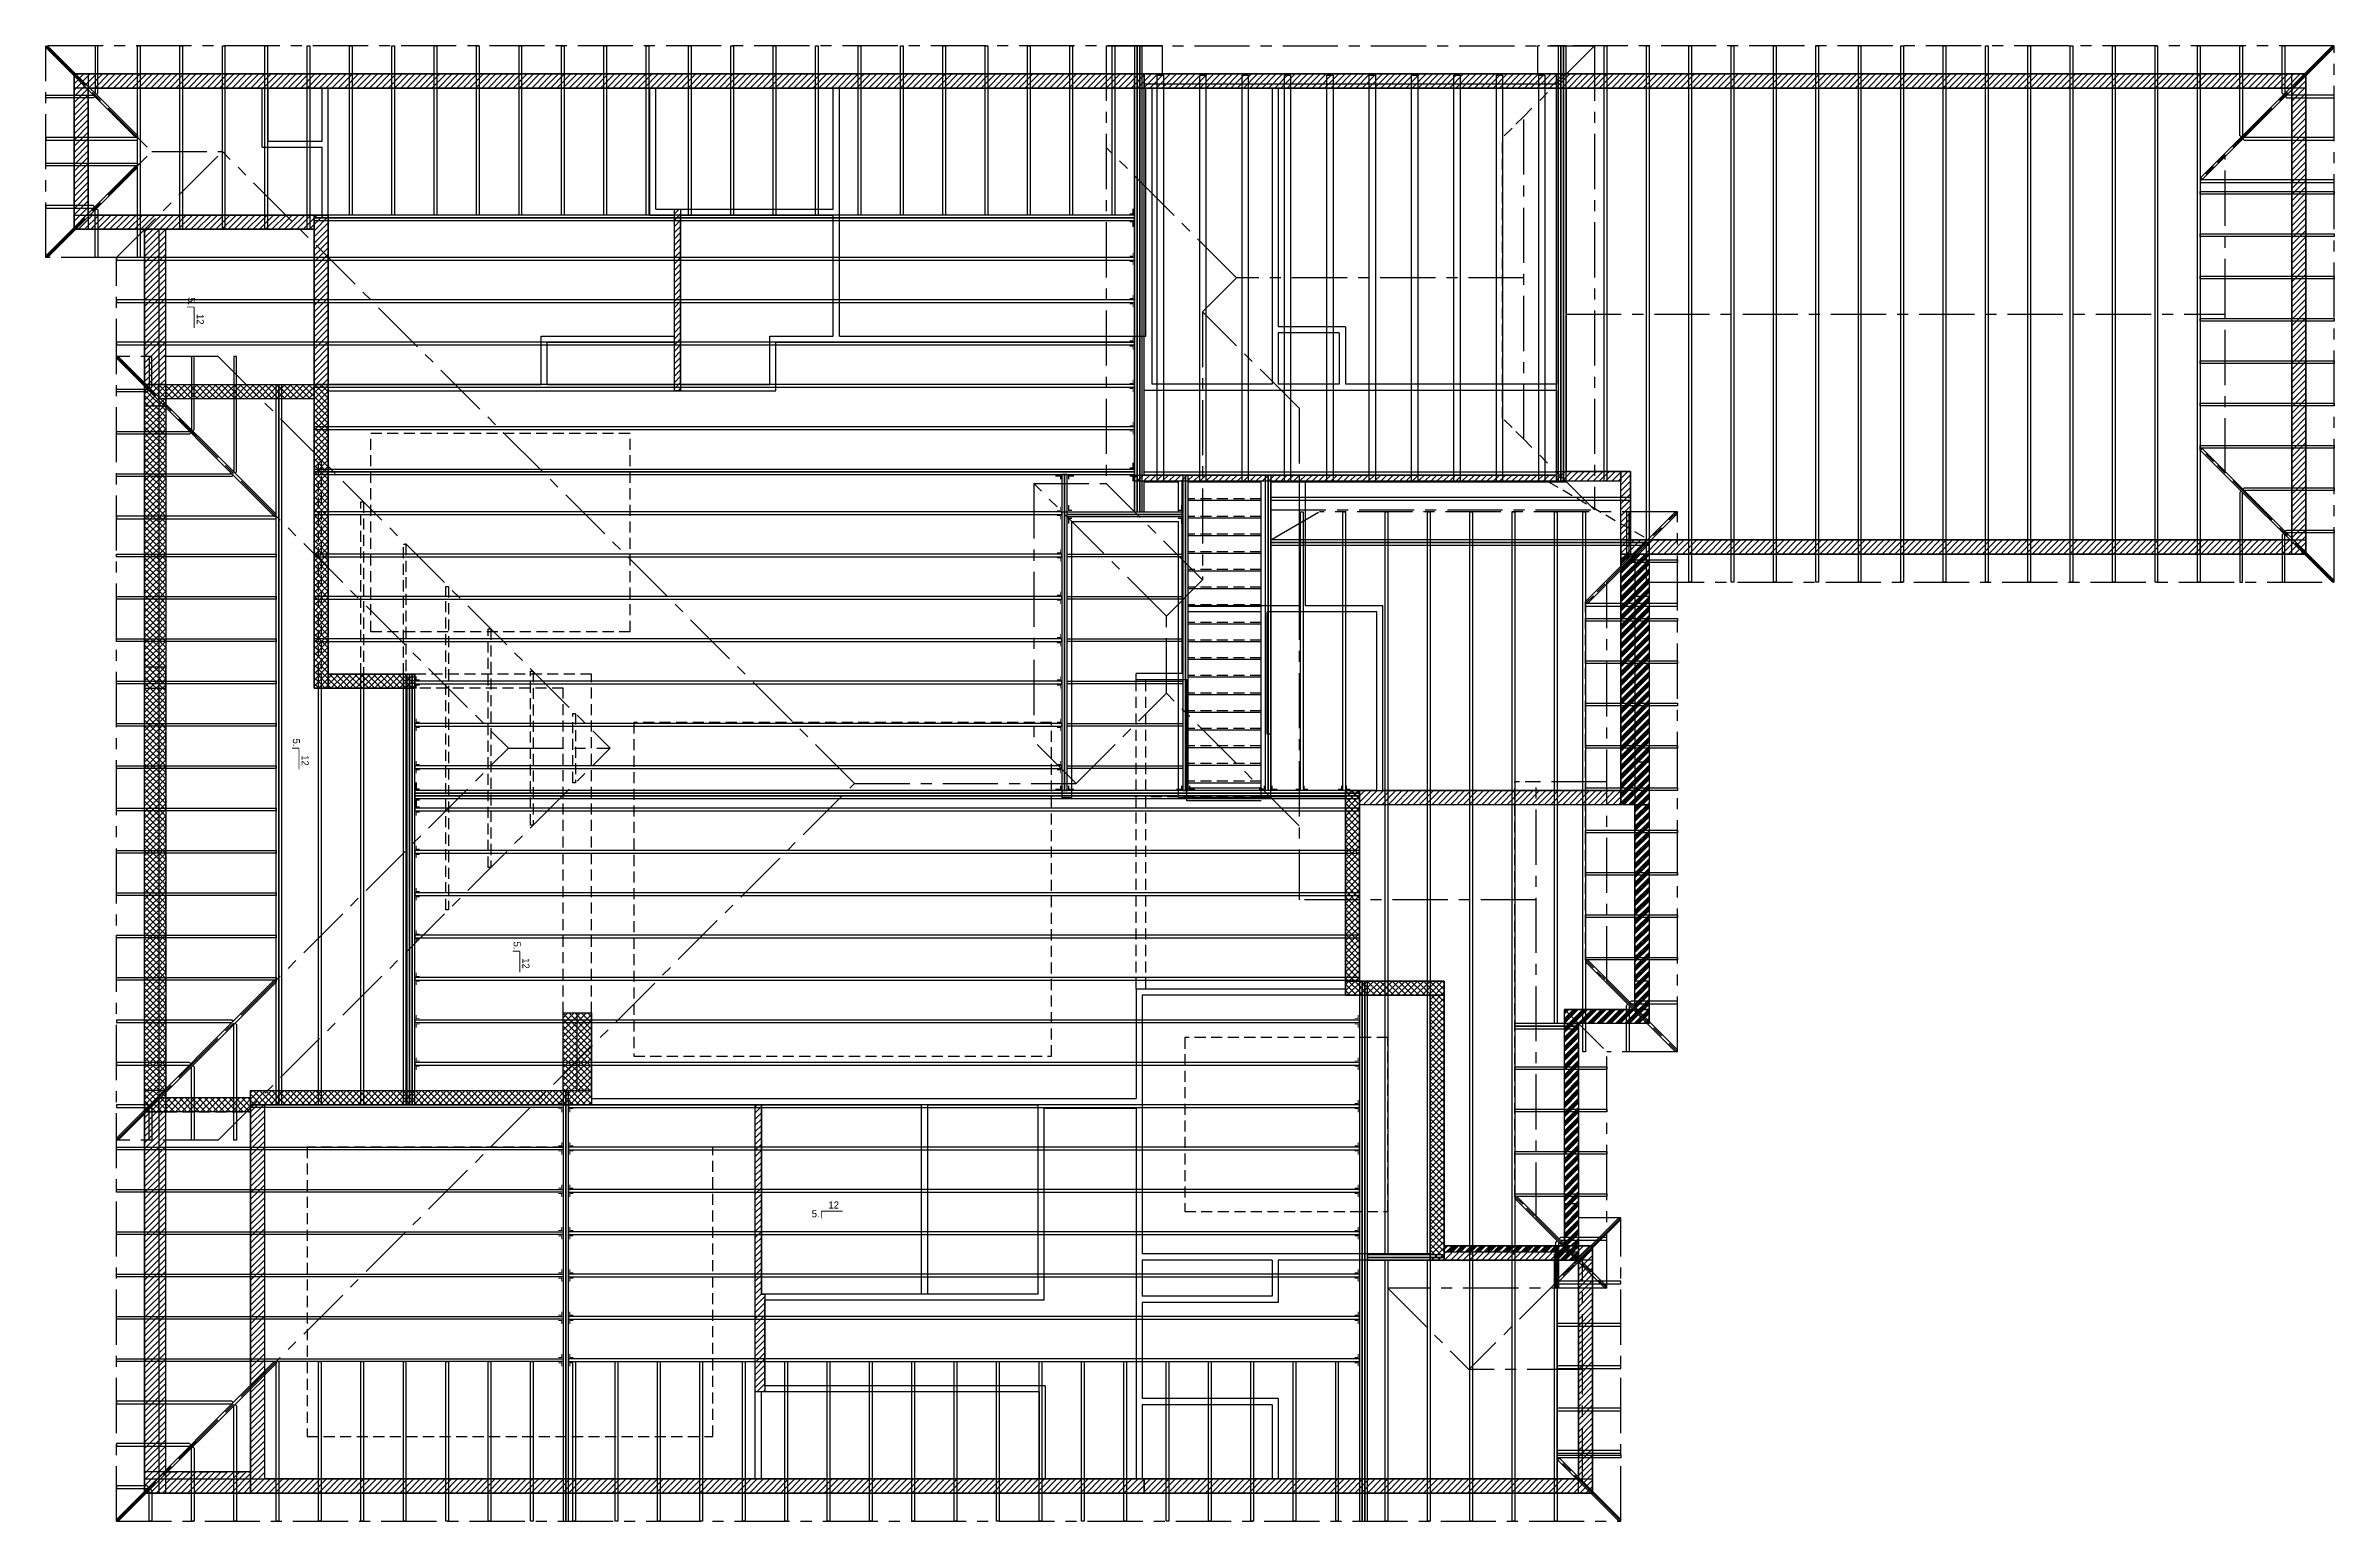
# Model space of a CAD drawing. Header units: inches. Extents: x -1180 to 1932, y 516 to 1352.
# Drawn here: x 636 to 1932, y 516 to 1352 of the extents above; entities that cross this region are included whole.
import ezdxf
from ezdxf.enums import TextEntityAlignment as Align

# ---------------------------------------------------------------- set-up
doc = ezdxf.new("R2010")
doc.units = ezdxf.units.IN
doc.header["$LTSCALE"] = 25
doc.header["$MEASUREMENT"] = 0
doc.linetypes.add('CENTER', pattern=[2, 1.25, -0.25, 0.25, -0.25])
doc.linetypes.add('HIDDEN', pattern=[0.375, 0.25, -0.125])
for name, color, linetype in [('1WEXTERIOR', 150, 'Continuous'), ('1WFIXTURES', 3, 'Continuous'), ('1WINTERIOR', 4, 'Continuous'), ('2FTRUSS', 30, 'Continuous'), ('2WEXTERIOR', 190, 'Continuous'), ('3droof', 200, 'Continuous'), ('RBearing', 53, 'Continuous'), ('RDIM', 2, 'Continuous'), ('ROOF', 7, 'CENTER'), ('RTRUSS', 30, 'Continuous'), ('RVALLEY', 3, 'HIDDEN')]:
    doc.layers.add(name, color=color, linetype=linetype)
pattern_1 = [(45, (1053.153, 923.9576), (-2.65165, 2.65165), []), (45, (1054.037, 923.9576), (-2.65165, 2.65165), []), (45, (1054.921, 923.9576), (-2.65165, 2.65165), []), (45, (1055.805, 923.9576), (-2.65165, 2.65165), [])]

# ---------------------------------------------------------------- blocks, each defined once
blk = doc.blocks.new('PitchIndicator')
at = {"color": 0, "const_width": 0.5}
for points in [[(0, 0), (0, 4)], [(0, 4), (12, 4)]]:
    blk.add_lwpolyline(points, dxfattribs=at)
at = {"color": 0}
blk.add_text('12', height=4, dxfattribs=at).set_placement((4, 5.5))
blk.add_attdef('PITCH', text='', height=4, dxfattribs=at).set_placement((-1, 0.5), align=Align.RIGHT)
blk = doc.blocks.new('LUS26')
at = {"const_width": 0.5}
for points in [[(-1.5, -2.75), (-1.5, -0.75), (-3.5, -0.75)], [(1.5, -2.75), (1.5, -0.75), (3.5, -0.75)]]:
    blk.add_lwpolyline(points, dxfattribs=at)

msp = doc.modelspace()

# ---------------------------------------------------------------- hatches: boundary and pattern name
at = {"layer": '1WFIXTURES'}
h = msp.add_hatch(dxfattribs=at)
h.set_pattern_fill('ANSI31', color=256, scale=20)
h.paths.add_polyline_path([(1527.67545, 1064.10261), (1915.67545, 1064.10261), (1915.67545, 1336.10261), (651.67545, 1336.10261), (651.67545, 1248.10261), (787.67545, 1248.10261), (787.67545, 1160.10261), (795.67545, 1160.10261), (795.67545, 1256.10261), (659.67545, 1256.10261), (659.67545, 1328.10261), (1907.67545, 1328.10261), (1907.67545, 1072.10261), (1527.67545, 1072.10261)])
h = msp.add_hatch(dxfattribs=at)
h.set_pattern_fill('ANSI31', color=256, scale=20)
h.paths.add_polyline_path([(991.67545, 1156.60261), (991.67545, 1259.60261), (995.17545, 1259.60261), (995.17545, 1156.60261)])
h = msp.add_hatch(dxfattribs=at)
h.set_pattern_fill('ANSI31', color=256, scale=20)
h.paths.add_polyline_path([(691.67545, 1160.10261), (703.63038, 1160.10261), (703.63038, 1248.10261), (691.67545, 1248.10261)])
h = msp.add_hatch(dxfattribs=at)
h.set_pattern_fill('ANSI37', color=1, scale=20)
h.paths.add_polyline_path([(691.67545, 748.10261), (691.67545, 1160.10261), (703.63038, 1160.10261), (703.67545, 748.10261)])
h = msp.add_hatch(dxfattribs=at)
h.set_pattern_fill('ANSI37', color=1, scale=20)
h.paths.add_polyline_path([(703.63038, 1160.10261), (787.67545, 1160.10261), (787.67545, 1152.10261), (703.63126, 1152.09341)])
h = msp.add_hatch(dxfattribs=at)
h.set_pattern_fill('ANSI37', color=1, scale=20)
h.paths.add_polyline_path([(787.67545, 1160.10261), (787.67545, 988.10261), (844.67545, 988.10261), (844.67545, 996.10261), (795.67545, 996.10261), (795.67545, 1160.10261)])
h = msp.add_hatch(dxfattribs=at)
h.set_pattern_fill('ANSI31', color=256, scale=20)
h.paths.add_polyline_path([(1527.67545, 1072.10261), (1527.67545, 1105.35261), (1252.17545, 1105.35261), (1252.17545, 1108.85261), (1491.17545, 1108.85261), (1491.17545, 1110.85261), (1533.17545, 1110.85261), (1533.17545, 1072.10261)])
h = msp.add_hatch(dxfattribs=at)
h.set_pattern_fill('ANSI34', color=2, scale=5)
h.paths.add_polyline_path([(1495.67545, 672.10261), (1495.67545, 806.10261), (1535.67545, 806.10261), (1535.67545, 922.10261), (1527.67545, 922.10261), (1527.67545, 1064.10261), (1543.67545, 1064.10261), (1543.67545, 798.10261), (1503.67545, 798.10261), (1503.67545, 672.10261)])
h = msp.add_hatch(dxfattribs=at)
h.set_pattern_fill('ANSI37', color=1, scale=20)
h.paths.add_polyline_path([(1427.67545, 664.10261), (1427.67545, 822.10261), (1379.67545, 822.10261), (1379.67545, 930.10261), (1371.67545, 930.10261), (1371.67545, 814.10261), (1419.67545, 814.10261), (1419.67545, 664.10261)])
h = msp.add_hatch(dxfattribs=at)
h.set_pattern_fill('ANSI31', color=256, scale=20)
h.paths.add_polyline_path([(1379.67545, 930.10261), (1527.67545, 930.10261), (1527.67545, 922.10261), (1379.67545, 922.10261)])
h = msp.add_hatch(dxfattribs=at)
h.set_pattern_fill('ANSI37', color=1, scale=20)
h.paths.add_polyline_path([(751.67545, 752.10261), (751.67545, 760.10261), (928.67545, 760.10261), (928.67545, 804.10261), (944.67545, 804.10261), (944.67545, 752.10261)])
h = msp.add_hatch(dxfattribs=at)
h.set_pattern_fill('ANSI37', color=1, scale=20)
h.paths.add_polyline_path([(703.67545, 748.10261), (703.67545, 756.10261), (751.67545, 756.10261), (751.67545, 748.10261)])
h = msp.add_hatch(dxfattribs=at)
h.set_pattern_fill('ANSI31', color=256, scale=20)
h.paths.add_polyline_path([(759.67545, 752.10261), (751.67545, 752.10261), (751.67545, 532.10261), (1511.67545, 532.10261), (1511.67545, 672.10261), (1427.67545, 672.10261), (1427.67545, 664.10261), (1503.67545, 664.10261), (1503.67545, 540.10261), (759.67545, 540.10261)])
h = msp.add_hatch(dxfattribs=at)
h.set_pattern_fill('ANSI31', color=256, scale=20)
h.paths.add_polyline_path([(1037.42545, 752.10261), (1040.92545, 752.10261), (1040.92545, 644.85261), (1042.92545, 644.85261), (1042.92545, 589.35261), (1037.42545, 589.35261)])
h = msp.add_hatch(dxfattribs=at)
h.set_pattern_fill('ANSI31', color=256, scale=20)
h.paths.add_polyline_path([(691.67545, 748.10261), (691.67545, 532.10261), (751.67545, 532.10261), (751.67545, 544.10261), (703.67545, 544.10261), (703.67545, 748.10261)])
at = {"layer": 'RTRUSS'}
h = msp.add_hatch(dxfattribs=at)
h.set_pattern_fill('ANSI34', color=2, scale=5)
h.set_pattern_definition(pattern_1)
h.paths.add_polyline_path([(1427.67545, 672.10261), (1503.67545, 672.10261), (1503.67545, 668.60261), (1427.67545, 668.60261)])
h = msp.add_hatch(dxfattribs=at)
h.set_pattern_fill('ANSI34', color=2, scale=5)
h.set_pattern_definition(pattern_1)
h.paths.add_polyline_path([(1491.67545, 664.10261), (1503.67545, 664.10261), (1503.67545, 668.60261), (1491.67545, 668.60261)])

# ---------------------------------------------------------------- linework, layer by layer
at = {"layer": '1WEXTERIOR'}
for p, q in [((651.67545, 1248.10261), (651.67545, 1336.10261)), ((651.67545, 1336.10261), (1915.67545, 1336.10261)), ((1915.67545, 1336.10261), (1915.67545, 1064.10261)), ((659.67545, 1256.10261), (659.67545, 1328.10261)), ((659.67545, 1328.10261), (758.17545, 1328.10261)), ((761.67545, 1328.10261), (792.17545, 1328.10261)), ((795.67545, 1328.10261), (977.67545, 1328.10261)), ((981.17545, 1328.10261), (1081.67545, 1328.10261)), ((1085.17545, 1328.10261), (1258.67545, 1328.10261)), ((1262.17545, 1328.10261), (1330.17545, 1328.10261)), ((1333.67545, 1328.10261), (1491.17545, 1328.10261)), ((1496.67545, 1328.10261), (1907.67545, 1328.10261)), ((1907.67545, 1328.10261), (1907.67545, 1072.10261)), ((787.67545, 1248.10261), (651.67545, 1248.10261)), ((792.17545, 1256.10261), (659.67545, 1256.10261)), ((787.67545, 988.10261), (787.67545, 1248.10261)), ((795.67545, 1160.10261), (795.67545, 1256.10261)), ((795.67545, 996.10261), (795.67545, 1156.60261)), ((1527.67545, 1072.10261), (1527.67545, 930.10261)), ((1907.67545, 1072.10261), (1527.67545, 1072.10261)), ((1915.67545, 1064.10261), (1535.67545, 1064.10261)), ((1535.67545, 1064.10261), (1535.67545, 922.10261)), ((1543.67545, 1064.10261), (1543.67545, 1040.10261)), ((1543.67545, 1040.10261), (1535.67545, 1040.10261)), ((844.67545, 988.10261), (787.67545, 988.10261)), ((844.67545, 996.10261), (795.67545, 996.10261)), ((844.67545, 988.10261), (844.67545, 996.10261)), ((1543.67545, 946.10261), (1535.67545, 946.10261)), ((1543.67545, 946.10261), (1543.67545, 922.10261)), ((1389.42545, 930.10261), (1371.67545, 930.10261)), ((1371.67545, 926.60261), (1371.67545, 817.60261)), ((1543.67545, 922.10261), (1379.67545, 922.10261)), ((1379.67545, 922.10261), (1379.67545, 822.10261)), ((1527.67545, 930.10261), (1392.92545, 930.10261)), ((1379.67545, 822.10261), (1427.67545, 822.10261)), ((1427.67545, 822.10261), (1427.67545, 672.10261)), ((1543.67545, 822.10261), (1535.67545, 822.10261)), ((1535.67545, 806.10261), (1535.67545, 822.10261)), ((1543.67545, 798.10261), (1543.67545, 822.10261)), ((928.67545, 760.10261), (928.67545, 804.10261)), ((928.67545, 804.10261), (944.67545, 804.10261)), ((944.67545, 755.60261), (944.67545, 804.10261)), ((1371.67545, 814.10261), (1419.67545, 814.10261)), ((1419.67545, 814.10261), (1419.67545, 667.60261)), ((1495.67545, 798.10261), (1495.67545, 806.10261)), ((1535.67545, 806.10261), (1495.67545, 806.10261)), ((1543.67545, 798.10261), (1495.67545, 798.10261)), ((751.67545, 532.10261), (751.67545, 760.10261)), ((751.67545, 760.10261), (928.67545, 760.10261)), ((759.67545, 540.10261), (759.67545, 752.10261)), ((759.67545, 752.10261), (944.67545, 752.10261)), ((1495.67545, 696.10261), (1495.67545, 672.10261)), ((1495.67545, 696.10261), (1503.67545, 696.10261)), ((1503.67545, 696.10261), (1503.67545, 672.10261)), ((1419.67545, 664.10261), (1503.67545, 664.10261)), ((1427.67545, 672.10261), (1511.67545, 672.10261)), ((1503.67545, 664.10261), (1503.67545, 540.10261)), ((1511.67545, 672.10261), (1511.67545, 532.10261)), ((1511.67545, 532.10261), (751.67545, 532.10261)), ((1037.42545, 540.10261), (759.67545, 540.10261)), ((1198.17545, 540.10261), (1040.92545, 540.10261)), ((1253.17545, 540.10261), (1201.67545, 540.10261)), ((1330.17545, 540.10261), (1256.67545, 540.10261)), ((1503.67545, 540.10261), (1333.67545, 540.10261))]:
    msp.add_line(p, q, dxfattribs=at)
at = {"layer": '1WEXTERIOR', "linetype": 'HIDDEN'}
for p, q in [((691.67545, 1160.10261), (691.67545, 1248.10261)), ((703.67545, 1160.10261), (703.67545, 1248.10261)), ((691.67545, 1148.10261), (691.67545, 1000.10261)), ((703.67545, 1148.10261), (703.67545, 1000.10261)), ((1543.67545, 1040.10261), (1543.67545, 946.10261)), ((691.67545, 760.10261), (691.67545, 988.10261)), ((703.67545, 760.10261), (703.67545, 988.10261)), ((944.67545, 996.10261), (844.67545, 996.10261)), ((928.67545, 988.10261), (844.67545, 988.10261)), ((928.67545, 804.10261), (928.67545, 988.10261)), ((944.67545, 804.10261), (944.67545, 996.10261)), ((1535.67545, 922.10261), (1535.67545, 822.10261)), ((1543.67545, 922.10261), (1543.67545, 822.10261)), ((1495.67545, 696.10261), (1495.67545, 798.10261)), ((1503.67545, 696.10261), (1503.67545, 798.10261)), ((691.67545, 544.10261), (691.67545, 748.10261)), ((703.67545, 544.10261), (703.67545, 748.10261)), ((703.67545, 544.10261), (751.67545, 544.10261)), ((703.67545, 532.10261), (751.67545, 532.10261))]:
    msp.add_line(p, q, dxfattribs=at)
at = {"layer": '1WEXTERIOR'}
for points in [[(691.67545, 1148.10261), (703.67545, 1148.10261), (703.67545, 1160.10261), (691.67545, 1160.10261)], [(691.67545, 988.10261), (703.67545, 988.10261), (703.67545, 1000.10261), (691.67545, 1000.10261)], [(691.67545, 748.10261), (703.67545, 748.10261), (703.67545, 760.10261), (691.67545, 760.10261)], [(691.67545, 532.10261), (703.67545, 532.10261), (703.67545, 544.10261), (691.67545, 544.10261)]]:
    msp.add_lwpolyline(points, close=True, dxfattribs=at)
at = {"layer": '1WFIXTURES', "linetype": 'HIDDEN'}
for p, q in [((703.67545, 1160.10261), (787.67545, 1160.10261)), ((703.67545, 748.10261), (751.67545, 748.10261))]:
    msp.add_line(p, q, dxfattribs=at)
at = {"layer": '1WFIXTURES'}
for points in [[(1527.67545, 1064.10261), (1915.67545, 1064.10261), (1915.67545, 1336.10261), (651.67545, 1336.10261), (651.67545, 1248.10261), (787.67545, 1248.10261), (787.67545, 1160.10261), (795.67545, 1160.10261), (795.67545, 1256.10261), (659.67545, 1256.10261), (659.67545, 1328.10261), (1907.67545, 1328.10261), (1907.67545, 1072.10261), (1527.67545, 1072.10261)], [(991.67545, 1156.60261), (991.67545, 1259.60261), (995.17545, 1259.60261), (995.17545, 1156.60261)], [(691.67545, 1160.10261), (703.63038, 1160.10261), (703.63038, 1248.10261), (691.67545, 1248.10261)], [(1527.67545, 1072.10261), (1527.67545, 1105.35261), (1252.17545, 1105.35261), (1252.17545, 1108.85261), (1491.17545, 1108.85261), (1491.17545, 1110.85261), (1533.17545, 1110.85261), (1533.17545, 1072.10261)], [(1379.67545, 930.10261), (1527.67545, 930.10261), (1527.67545, 922.10261), (1379.67545, 922.10261)], [(759.67545, 752.10261), (751.67545, 752.10261), (751.67545, 532.10261), (1511.67545, 532.10261), (1511.67545, 672.10261), (1427.67545, 672.10261), (1427.67545, 664.10261), (1503.67545, 664.10261), (1503.67545, 540.10261), (759.67545, 540.10261)], [(1037.42545, 752.10261), (1040.92545, 752.10261), (1040.92545, 644.85261), (1042.92545, 644.85261), (1042.92545, 589.35261), (1037.42545, 589.35261)], [(691.67545, 748.10261), (691.67545, 532.10261), (751.67545, 532.10261), (751.67545, 544.10261), (703.67545, 544.10261), (703.67545, 748.10261)]]:
    msp.add_lwpolyline(points, close=True, dxfattribs=at)
at = {"layer": '1WFIXTURES', "color": 1}
for points in [[(691.67545, 748.10261), (691.67545, 1160.10261), (703.63038, 1160.10261), (703.67545, 748.10261)], [(703.63038, 1160.10261), (787.67545, 1160.10261), (787.67545, 1152.10261), (703.63126, 1152.09341)], [(787.67545, 1160.10261), (787.67545, 988.10261), (844.67545, 988.10261), (844.67545, 996.10261), (795.67545, 996.10261), (795.67545, 1160.10261)], [(1427.67545, 664.10261), (1427.67545, 822.10261), (1379.67545, 822.10261), (1379.67545, 930.10261), (1371.67545, 930.10261), (1371.67545, 814.10261), (1419.67545, 814.10261), (1419.67545, 664.10261)], [(751.67545, 752.10261), (751.67545, 760.10261), (928.67545, 760.10261), (928.67545, 804.10261), (944.67545, 804.10261), (944.67545, 752.10261)], [(703.67545, 748.10261), (703.67545, 756.10261), (751.67545, 756.10261), (751.67545, 748.10261)]]:
    msp.add_lwpolyline(points, close=True, dxfattribs=at)
at = {"layer": '1WFIXTURES', "color": 2}
msp.add_lwpolyline([(1495.67545, 672.10261), (1495.67545, 806.10261), (1535.67545, 806.10261), (1535.67545, 922.10261), (1527.67545, 922.10261), (1527.67545, 1064.10261), (1543.67545, 1064.10261), (1543.67545, 798.10261), (1503.67545, 798.10261), (1503.67545, 672.10261)], close=True, dxfattribs=at)
at = {"layer": '1WINTERIOR'}
for p, q in [((758.17545, 1294.60261), (758.17545, 1328.10261)), ((761.67545, 1298.10261), (761.67545, 1328.10261)), ((792.17545, 1298.10261), (792.17545, 1328.10261)), ((795.67545, 1256.10261), (795.67545, 1328.10261)), ((977.67545, 1256.10261), (977.67545, 1328.10261)), ((981.17545, 1259.60261), (981.17545, 1328.10261)), ((1081.67545, 1259.60261), (1081.67545, 1328.10261)), ((1085.17545, 1187.60261), (1085.17545, 1328.10261)), ((1258.67545, 1187.60261), (1258.67545, 1328.10261)), ((1262.17545, 1160.35261), (1262.17545, 1328.10261)), ((1330.17545, 1328.10261), (1330.17545, 1160.35261)), ((1333.67545, 1328.10261), (1333.67545, 1192.85261)), ((1491.17545, 1328.10261), (1491.17545, 1160.35261)), ((1496.67545, 1328.10261), (1496.67545, 1110.85261)), ((761.67545, 1298.10261), (792.17545, 1298.10261)), ((758.17545, 1294.60261), (792.17545, 1294.60261)), ((792.17545, 1256.10261), (792.17545, 1294.60261)), ((981.17545, 1259.60261), (1081.67545, 1259.60261)), ((977.67545, 1256.10261), (991.67545, 1256.10261)), ((991.67545, 1187.60261), (991.67545, 1256.10261)), ((995.17545, 1160.10261), (995.17545, 1256.10261)), ((995.17545, 1256.10261), (1081.67545, 1256.10261)), ((1081.67545, 1187.60261), (1081.67545, 1256.10261)), ((1371.67545, 1192.85261), (1333.67545, 1192.85261)), ((1371.67545, 1192.85261), (1371.67545, 1160.35261)), ((916.17545, 1160.10261), (916.17545, 1187.60261)), ((916.17545, 1187.60261), (991.67545, 1187.60261)), ((919.67545, 1160.10261), (919.67545, 1184.10261)), ((919.67545, 1184.10261), (991.67545, 1184.10261)), ((991.67545, 1160.10261), (991.67545, 1184.10261)), ((1045.67545, 1160.10261), (1045.67545, 1187.60261)), ((1045.67545, 1187.60261), (1081.67545, 1187.60261)), ((1049.17545, 1156.60261), (1049.17545, 1184.10261)), ((1049.17545, 1184.10261), (1252.17545, 1184.10261)), ((1085.17545, 1187.60261), (1258.67545, 1187.60261)), ((1252.17545, 1105.35261), (1252.17545, 1184.10261)), ((1368.17545, 1189.35261), (1333.67545, 1189.35261)), ((1333.67545, 1189.35261), (1333.67545, 1160.35261)), ((1368.17545, 1189.35261), (1368.17545, 1160.35261)), ((795.67545, 1160.10261), (916.17545, 1160.10261)), ((795.67545, 1156.60261), (1049.17545, 1156.60261)), ((919.67545, 1160.10261), (991.67545, 1160.10261)), ((995.17545, 1160.10261), (1045.67545, 1160.10261)), ((1257.67545, 1108.85261), (1257.67545, 1156.85261)), ((1491.17545, 1156.85261), (1257.67545, 1156.85261)), ((1330.17545, 1160.35261), (1262.17545, 1160.35261)), ((1368.17545, 1160.35261), (1333.67545, 1160.35261)), ((1491.17545, 1160.35261), (1371.67545, 1160.35261)), ((1491.17545, 1156.85261), (1491.17545, 1108.85261)), ((1279.17545, 1105.35261), (1252.17545, 1105.35261)), ((1491.17545, 1108.85261), (1257.67545, 1108.85261)), ((1279.17545, 996.35261), (1279.17545, 1105.35261)), ((1282.67545, 1034.85261), (1282.67545, 1105.35261)), ((1345.67545, 1105.35261), (1282.67545, 1105.35261)), ((1323.92545, 1031.35261), (1323.92545, 1105.35261)), ((1345.67545, 1034.85261), (1345.67545, 1105.35261)), ((1527.67545, 1105.35261), (1349.17545, 1105.35261)), ((1349.17545, 1034.85261), (1349.17545, 1105.35261)), ((1533.17545, 1110.85261), (1496.67545, 1110.85261)), ((1527.67545, 1072.10261), (1527.67545, 1105.35261)), ((1533.17545, 1072.10261), (1533.17545, 1110.85261)), ((1323.92545, 1094.35261), (1282.67545, 1094.35261)), ((1323.92545, 1084.35261), (1282.67545, 1084.35261)), ((1323.92545, 1074.35261), (1282.67545, 1074.35261)), ((1323.92545, 1064.35261), (1282.67545, 1064.35261)), ((1323.92545, 1054.35261), (1282.67545, 1054.35261)), ((1323.92545, 1044.35261), (1282.67545, 1044.35261)), ((1345.67545, 1034.85261), (1282.67545, 1034.85261)), ((1323.92545, 1034.35261), (1282.67545, 1034.35261)), ((1282.67545, 992.85261), (1282.67545, 1031.35261)), ((1323.92545, 1031.35261), (1282.67545, 1031.35261)), ((1323.92545, 1024.35261), (1282.67545, 1024.35261)), ((1323.92545, 926.60261), (1323.92545, 1031.35261)), ((1389.42545, 1031.35261), (1327.42545, 1031.35261)), ((1327.42545, 962.10261), (1327.42545, 1031.35261)), ((1392.92545, 1034.85261), (1349.17545, 1034.85261)), ((1389.42545, 930.10261), (1389.42545, 1031.35261)), ((1392.92545, 930.10261), (1392.92545, 1034.85261)), ((1323.92545, 1014.35261), (1282.67545, 1014.35261)), ((1323.92545, 1004.35261), (1282.67545, 1004.35261)), ((1279.17545, 996.35261), (1253.17545, 996.35261)), ((1253.17545, 992.85261), (1253.17545, 996.35261)), ((1282.67545, 992.85261), (1253.17545, 992.85261)), ((1281.92545, 924.35261), (1281.92545, 992.85261)), ((1323.92545, 994.35261), (1282.67545, 994.35261)), ((1323.92545, 984.35261), (1281.92545, 984.35261)), ((1323.92545, 974.35261), (1281.92545, 974.35261)), ((1323.92545, 964.35261), (1281.92545, 964.35261)), ((1329.42545, 962.10261), (1327.42545, 962.10261)), ((1329.42545, 930.10261), (1329.42545, 962.10261)), ((1323.92545, 954.35261), (1281.92545, 954.35261)), ((1323.92545, 944.35261), (1281.92545, 944.35261)), ((1323.92545, 934.35261), (1281.92545, 934.35261)), ((1323.92545, 924.35261), (1281.92545, 924.35261)), ((1371.67545, 926.60261), (1323.92545, 926.60261)), ((1371.67545, 930.10261), (1329.42545, 930.10261)), ((1253.17545, 817.60261), (1253.17545, 755.60261)), ((1371.67545, 817.60261), (1253.17545, 817.60261)), ((1371.67545, 814.10261), (1256.67545, 814.10261)), ((1256.67545, 814.10261), (1256.67545, 667.60261)), ((944.67545, 755.60261), (1253.17545, 755.60261)), ((944.67545, 752.10261), (1037.42545, 752.10261)), ((1037.42545, 540.10261), (1037.42545, 752.10261)), ((1040.92545, 644.85261), (1040.92545, 752.10261)), ((1040.92545, 752.10261), (1131.67545, 752.10261)), ((1131.67545, 644.85261), (1131.67545, 752.10261)), ((1135.17545, 644.85261), (1135.17545, 752.10261)), ((1135.17545, 752.10261), (1197.67545, 752.10261)), ((1197.67545, 644.85261), (1197.67545, 752.10261)), ((1201.17545, 750.10261), (1253.17545, 750.10261)), ((1201.17545, 641.35261), (1201.17545, 750.10261)), ((1253.17545, 750.10261), (1253.17545, 540.10261)), ((1419.67545, 667.60261), (1256.67545, 667.60261)), ((1256.67545, 664.10261), (1256.67545, 643.60261)), ((1330.17545, 664.10261), (1256.67545, 664.10261)), ((1330.17545, 664.10261), (1330.17545, 643.60261)), ((1419.67545, 664.10261), (1333.67545, 664.10261)), ((1333.67545, 664.10261), (1333.67545, 640.10261)), ((1197.67545, 644.85261), (1040.92545, 644.85261)), ((1042.92545, 592.85261), (1042.92545, 641.35261)), ((1201.17545, 641.35261), (1042.92545, 641.35261)), ((1330.17545, 643.60261), (1256.67545, 643.60261)), ((1333.67545, 640.10261), (1256.67545, 640.10261)), ((1256.67545, 640.10261), (1256.67545, 585.60261)), ((1040.92545, 540.10261), (1040.92545, 589.35261)), ((1198.17545, 589.35261), (1040.92545, 589.35261)), ((1201.67545, 592.85261), (1042.92545, 592.85261)), ((1198.17545, 589.35261), (1198.17545, 540.10261)), ((1201.67545, 592.85261), (1201.67545, 540.10261)), ((1333.67545, 585.60261), (1256.67545, 585.60261)), ((1333.67545, 585.60261), (1333.67545, 540.10261)), ((1330.17545, 582.10261), (1256.67545, 582.10261)), ((1256.67545, 582.10261), (1256.67545, 540.10261)), ((1330.17545, 582.10261), (1330.17545, 540.10261))]:
    msp.add_line(p, q, dxfattribs=at)
at = {"layer": '1WINTERIOR', "linetype": 'HIDDEN'}
for p, q in [((819.67545, 1132.60261), (966.67545, 1132.60261)), ((819.67545, 1020.10261), (819.67545, 1132.60261)), ((966.67545, 1020.10261), (966.67545, 1132.60261)), ((1323.92545, 1095.35261), (1282.67545, 1095.35261)), ((1323.92545, 1085.35261), (1282.67545, 1085.35261)), ((1323.92545, 1075.35261), (1282.67545, 1075.35261)), ((1323.92545, 1065.35261), (1282.67545, 1065.35261)), ((1323.92545, 1055.35261), (1282.67545, 1055.35261)), ((1323.92545, 1045.35261), (1282.67545, 1045.35261)), ((1323.92545, 1035.35261), (1282.67545, 1035.35261)), ((1323.92545, 1025.35261), (1282.67545, 1025.35261)), ((966.67545, 1020.10261), (819.67545, 1020.10261)), ((1323.92545, 1015.35261), (1282.67545, 1015.35261)), ((1323.92545, 1005.35261), (1282.67545, 1005.35261)), ((1253.17545, 817.60261), (1253.17545, 992.85261)), ((1258.67545, 930.10261), (1258.67545, 992.85261)), ((1323.92545, 985.35261), (1281.92545, 985.35261)), ((1323.92545, 995.35261), (1282.67545, 995.35261)), ((1323.92545, 975.35261), (1281.92545, 975.35261)), ((1323.92545, 965.35261), (1281.92545, 965.35261)), ((1323.92545, 955.35261), (1281.92545, 955.35261)), ((1323.92545, 945.35261), (1281.92545, 945.35261)), ((1323.92545, 935.35261), (1281.92545, 935.35261)), ((1323.92545, 930.10261), (1258.67545, 930.10261)), ((1323.92545, 926.60261), (1258.67545, 926.60261)), ((1258.67545, 817.60261), (1258.67545, 926.60261)), ((1323.92545, 925.35261), (1281.92545, 925.35261))]:
    msp.add_line(p, q, dxfattribs=at)
for points in [[(968.67545, 779.60261), (1205.17545, 779.60261), (1205.17545, 968.60261), (968.67545, 968.60261)], [(1280.67545, 691.60261), (1395.67545, 691.60261), (1395.67545, 790.10261), (1280.67545, 790.10261)], [(783.67545, 564.10261), (1013.42545, 564.10261), (1013.42545, 728.10261), (783.67545, 728.10261)]]:
    msp.add_lwpolyline(points, close=True, dxfattribs=at)
at = {"layer": '2FTRUSS'}
for points in [[(1265.17545, 1335.35261), (1268.67545, 1335.35261), (1268.67545, 1105.10261), (1265.17545, 1105.10261)], [(1289.17545, 1335.35261), (1292.67545, 1335.35261), (1292.67545, 1105.10261), (1289.17545, 1105.10261)], [(1313.17545, 1335.35261), (1316.67545, 1335.35261), (1316.67545, 1105.10261), (1313.17545, 1105.10261)], [(1337.17545, 1335.35261), (1340.67545, 1335.35261), (1340.67545, 1105.10261), (1337.17545, 1105.10261)], [(1361.17545, 1335.35261), (1364.67545, 1335.35261), (1364.67545, 1105.10261), (1361.17545, 1105.10261)], [(1385.17545, 1335.35261), (1388.67545, 1335.35261), (1388.67545, 1105.10261), (1385.17545, 1105.10261)], [(1409.17545, 1335.35261), (1412.67545, 1335.35261), (1412.67545, 1105.10261), (1409.17545, 1105.10261)], [(1433.17545, 1335.35261), (1436.67545, 1335.35261), (1436.67545, 1105.10261), (1433.17545, 1105.10261)], [(1457.17545, 1335.35261), (1460.67545, 1335.35261), (1460.67545, 1105.10261), (1457.17545, 1105.10261)], [(1481.17545, 1335.35261), (1484.67545, 1335.35261), (1484.67545, 1105.10261), (1481.17545, 1105.10261)]]:
    msp.add_lwpolyline(points, close=True, dxfattribs=at)
at = {"layer": '2WEXTERIOR'}
for p, q in [((1252.17545, 1088.10261), (1252.17545, 1336.10261)), ((1252.17545, 1336.10261), (1496.67545, 1336.10261)), ((1496.67545, 1105.10261), (1496.67545, 1336.10261)), ((1257.67545, 1330.60261), (1491.17545, 1330.60261)), ((1257.67545, 1110.60261), (1257.67545, 1330.60261)), ((1491.17545, 1110.60261), (1491.17545, 1330.60261)), ((1257.67545, 1110.60261), (1491.17545, 1110.60261)), ((1257.67545, 1105.10261), (1277.17545, 1105.10261)), ((1257.67545, 1088.10261), (1257.67545, 1105.10261)), ((1277.17545, 1088.10261), (1277.17545, 1105.10261)), ((1282.67545, 931.60261), (1282.67545, 1105.10261)), ((1282.67545, 1105.10261), (1323.92545, 1105.10261)), ((1323.92545, 931.60261), (1323.92545, 1105.10261)), ((1329.42545, 926.10261), (1329.42545, 1105.10261)), ((1329.42545, 1105.10261), (1496.67545, 1105.10261)), ((1211.17545, 1088.10261), (1252.17545, 1088.10261)), ((1211.17545, 1088.10261), (1211.17545, 926.10261)), ((1216.67545, 1082.60261), (1277.17545, 1082.60261)), ((1216.67545, 926.10261), (1216.67545, 1082.60261)), ((1257.67545, 1088.10261), (1277.17545, 1088.10261)), ((1277.17545, 926.10261), (1277.17545, 1082.60261)), ((1211.17545, 926.10261), (1216.67545, 926.10261)), ((1277.17545, 926.10261), (1329.42545, 926.10261)), ((1282.67545, 931.60261), (1323.92545, 931.60261))]:
    msp.add_line(p, q, dxfattribs=at)
at = {"layer": '3droof', "color": 53, "extrusion": (1, 0, 0), "elevation": 1543.67545}
msp.add_lwpolyline([(1072.10261, 127.375), (1072.10261, 127.375)], dxfattribs=at)
at = {"layer": '3droof', "color": 53}
msp.add_lwpolyline([(1511.67545, 532.10261), (1491.67545, 532.10261), (1491.67545, 672.10261), (1511.67545, 672.10261)], close=True, dxfattribs=at)
at = {"layer": 'RBearing', "color": 53}
for points in [[(659.67545, 1336.10261), (659.67545, 1248.10261), (651.67545, 1248.10261), (651.67545, 1336.10261)], [(1257.67545, 1328.10261), (651.67545, 1328.10261), (651.67545, 1336.10261), (1257.67545, 1336.10261)], [(1491.17545, 1328.10261), (1257.67545, 1328.10261), (1257.67545, 1336.10261), (1491.17545, 1336.10261)], [(1855.67545, 1328.10261), (1491.17545, 1328.10261), (1491.17545, 1336.10261), (1855.67545, 1336.10261)], [(1915.67545, 1328.10261), (1855.67545, 1328.10261), (1855.67545, 1336.10261), (1915.67545, 1336.10261)], [(1907.67545, 1064.10261), (1907.67545, 1336.10261), (1915.67545, 1336.10261), (1915.67545, 1064.10261)], [(995.17545, 1259.60261), (995.17545, 1156.60261), (991.67545, 1156.60261), (991.67545, 1259.60261)], [(651.67545, 1256.10261), (787.67545, 1256.10261), (787.67545, 1248.10261), (651.67545, 1248.10261)], [(699.67545, 1248.10261), (699.67545, 1160.10261), (691.67545, 1160.10261), (691.67545, 1248.10261)], [(795.67545, 1256.10261), (795.67545, 1160.10261), (787.67545, 1160.10261), (787.67545, 1256.10261)], [(787.67545, 988.10261), (787.67545, 1160.10261), (795.67545, 1160.10261), (795.67545, 988.10261)], [(1252.17545, 1108.85261), (1491.17545, 1108.85261), (1491.17545, 1105.35261), (1252.17545, 1105.35261)], [(1491.17545, 1110.85261), (1527.67545, 1110.85261), (1527.67545, 1105.35261), (1491.17545, 1105.35261)], [(1533.17545, 1110.85261), (1533.17545, 1064.10261), (1527.67545, 1064.10261), (1527.67545, 1110.85261)], [(1527.67545, 1072.10261), (1543.67545, 1072.10261), (1543.67545, 1064.10261), (1527.67545, 1064.10261)], [(1527.67545, 922.10261), (1527.67545, 1064.10261), (1543.67545, 1064.10261), (1543.67545, 922.10261)], [(1543.67545, 1072.10261), (1855.67545, 1072.10261), (1855.67545, 1064.10261), (1543.67545, 1064.10261)], [(1855.67545, 1072.10261), (1915.67545, 1072.10261), (1915.67545, 1064.10261), (1855.67545, 1064.10261)], [(795.67545, 996.10261), (844.67545, 996.10261), (844.67545, 988.10261), (795.67545, 988.10261)], [(1371.67545, 822.10261), (1371.67545, 930.10261), (1379.67545, 930.10261), (1379.67545, 822.10261)], [(1379.67545, 930.10261), (1527.67545, 930.10261), (1527.67545, 922.10261), (1379.67545, 922.10261)], [(1427.67545, 814.10261), (1371.67545, 814.10261), (1371.67545, 822.10261), (1427.67545, 822.10261)], [(936.67545, 760.10261), (936.67545, 804.10261), (944.67545, 804.10261), (944.67545, 760.10261)], [(1419.67545, 664.10261), (1419.67545, 814.10261), (1427.67545, 814.10261), (1427.67545, 664.10261)], [(751.67545, 760.10261), (944.67545, 760.10261), (944.67545, 752.10261), (751.67545, 752.10261)], [(699.67545, 748.10261), (699.67545, 532.10261), (691.67545, 532.10261), (691.67545, 748.10261)], [(1491.67545, 664.10261), (1427.67545, 664.10261), (1427.67545, 672.10261), (1491.67545, 672.10261)], [(1427.67545, 672.10261), (1503.67545, 672.10261), (1503.67545, 664.10261), (1427.67545, 664.10261)], [(1511.67545, 664.10261), (1491.67545, 664.10261), (1491.67545, 672.10261), (1511.67545, 672.10261)], [(1503.67545, 532.10261), (1503.67545, 672.10261), (1511.67545, 672.10261), (1511.67545, 532.10261)], [(691.67545, 540.10261), (1257.67545, 540.10261), (1257.67545, 532.10261), (691.67545, 532.10261)], [(1257.67545, 540.10261), (1491.67545, 540.10261), (1491.67545, 532.10261), (1257.67545, 532.10261)], [(1491.67545, 540.10261), (1511.67545, 540.10261), (1511.67545, 532.10261), (1491.67545, 532.10261)]]:
    msp.add_lwpolyline(points, close=True, dxfattribs=at)
at = {"layer": 'RBearing', "color": 2}
for points in [[(699.67545, 1160.10261), (699.67545, 748.10261), (691.67545, 748.10261), (691.67545, 1160.10261)], [(787.67545, 1152.10261), (699.67545, 1152.10261), (699.67545, 1160.10261), (787.67545, 1160.10261)], [(1535.67545, 806.10261), (1535.67545, 922.10261), (1543.67545, 922.10261), (1543.67545, 806.10261)], [(1495.67545, 806.10261), (1543.67545, 806.10261), (1543.67545, 798.10261), (1495.67545, 798.10261)], [(1495.67545, 672.10261), (1495.67545, 798.10261), (1503.67545, 798.10261), (1503.67545, 672.10261)], [(699.67545, 756.10261), (751.67545, 756.10261), (751.67545, 748.10261), (699.67545, 748.10261)]]:
    msp.add_lwpolyline(points, close=True, dxfattribs=at)
at = {"layer": 'ROOF'}
for p, q in [((635.67545, 1232.10261), (635.67545, 1352.10261)), ((635.67545, 1352.10261), (695.67545, 1292.10261)), ((1268.17545, 1352.10261), (635.67545, 1352.10261)), ((1236.17545, 1352.10261), (1236.17545, 1104.10261)), ((1236.17545, 1352.10261), (1512.67545, 1352.10261)), ((1268.17545, 1336.10261), (1268.17545, 1352.10261)), ((1512.67545, 1352.10261), (1472.67545, 1312.10261)), ((1931.67545, 1352.10261), (1480.67545, 1352.10261)), ((1480.67545, 1336.10261), (1480.67545, 1352.10261)), ((1512.67545, 1352.10261), (1512.67545, 1089.10261)), ((1931.67545, 1352.10261), (1869.92545, 1290.35261)), ((1931.67545, 1048.10261), (1931.67545, 1352.10261)), ((1472.67545, 1129.10261), (1472.67545, 1312.10261)), ((635.67545, 1232.10261), (695.67545, 1292.10261)), ((675.67545, 1232.10261), (735.67545, 1292.10261)), ((695.67545, 1292.10261), (735.67545, 1292.10261)), ((1093.67545, 934.10261), (735.67545, 1292.10261)), ((1310.07545, 1220.60261), (1236.17545, 1294.50261)), ((1869.92545, 1200.10261), (1869.92545, 1290.35261)), ((675.67545, 1232.10261), (635.67545, 1232.10261)), ((675.67545, 516.10261), (675.67545, 1232.10261)), ((1310.07545, 1220.60261), (1290.80045, 1201.32761)), ((1472.67545, 1220.60261), (1310.07545, 1220.60261)), ((1290.80045, 1201.32761), (1290.80045, 1049.47761)), ((1345.42545, 1146.70261), (1290.80045, 1201.32761)), ((1496.67545, 1200.10261), (1869.92545, 1200.10261)), ((1869.92545, 1109.85261), (1869.92545, 1200.10261)), ((733.27545, 1176.10261), (675.67545, 1176.10261)), ((675.67545, 1176.10261), (897.67545, 954.10261)), ((733.27545, 1176.10261), (955.27545, 954.10261)), ((1345.42545, 1146.70261), (1345.42545, 868.10261)), ((1512.67545, 1089.10261), (1472.67545, 1129.10261)), ((1195.17545, 1104.10261), (1195.17545, 958.10261)), ((1195.17545, 1104.10261), (1236.17545, 1104.10261)), ((1270.30045, 1028.97761), (1195.17545, 1104.10261)), ((1290.80045, 1049.47761), (1236.17545, 1104.10261)), ((1931.67545, 1048.10261), (1869.92545, 1109.85261)), ((1329.42545, 1089.10261), (1512.67545, 1089.10261)), ((1329.42545, 1072.10261), (1357.07061, 1088.10261)), ((1559.67545, 1088.10261), (1357.07061, 1088.10261)), ((1519.67545, 1048.10261), (1559.67545, 1088.10261)), ((1559.67545, 782.10261), (1559.67545, 1088.10261)), ((1270.30045, 1028.97761), (1290.80045, 1049.47761)), ((1519.67545, 822.10261), (1519.67545, 1048.10261)), ((1543.67545, 1048.10261), (1931.67545, 1048.10261)), ((1270.30045, 985.22761), (1270.30045, 1028.97761)), ((1219.17545, 934.10261), (1270.30045, 985.22761)), ((1345.42545, 910.10261), (1270.30045, 985.22761)), ((675.67545, 732.10261), (897.67545, 954.10261)), ((733.27545, 732.10261), (955.27545, 954.10261)), ((897.67545, 954.10261), (955.27545, 954.10261)), ((1219.17545, 934.10261), (1195.17545, 958.10261)), ((675.67545, 516.10261), (1093.67545, 934.10261)), ((1093.67545, 934.10261), (1219.17545, 934.10261)), ((1519.67545, 935.10261), (1479.67545, 935.10261)), ((1479.67545, 688.10261), (1479.67545, 935.10261)), ((1479.67545, 868.10261), (1345.42545, 868.10261)), ((1519.67545, 822.10261), (1559.67545, 782.10261)), ((1495.67545, 806.10261), (1519.67545, 782.10261)), ((1559.67545, 782.10261), (1519.67545, 782.10261)), ((1519.67545, 648.10261), (1519.67545, 782.10261)), ((733.27545, 732.10261), (675.67545, 732.10261)), ((1527.67545, 688.10261), (1441.67545, 602.10261)), ((1479.67545, 688.10261), (1519.67545, 648.10261)), ((1527.67545, 688.10261), (1503.67545, 688.10261)), ((1527.67545, 516.10261), (1527.67545, 688.10261)), ((1505.92545, 602.10261), (1505.92545, 666.35261)), ((1395.67545, 648.10261), (1441.67545, 602.10261)), ((1519.67545, 648.10261), (1395.67545, 648.10261)), ((1505.92545, 602.10261), (1441.67545, 602.10261)), ((1505.92545, 537.85261), (1505.92545, 602.10261)), ((1527.67545, 516.10261), (1505.92545, 537.85261)), ((675.67545, 516.10261), (1527.67545, 516.10261))]:
    msp.add_line(p, q, dxfattribs=at)
at = {"layer": 'ROOF', "linetype": 'HIDDEN'}
for p, q in [((1472.67545, 1312.10261), (1460.67545, 1300.10261)), ((1460.67545, 1141.10261), (1460.67545, 1300.10261)), ((1869.92545, 1290.35261), (1855.67545, 1276.10261)), ((1855.67545, 1276.10261), (1855.67545, 1124.10261)), ((1472.67545, 1129.10261), (1460.67545, 1141.10261)), ((1869.92545, 1109.85261), (1855.67545, 1124.10261)), ((1507.67545, 1036.10261), (1519.67545, 1048.10261)), ((1507.67545, 834.10261), (1507.67545, 1036.10261)), ((1467.67545, 700.10261), (1467.67545, 935.10261)), ((1479.67545, 935.10261), (1467.67545, 935.10261)), ((1507.67545, 834.10261), (1519.67545, 822.10261)), ((1467.67545, 700.10261), (1479.67545, 688.10261)), ((1505.92545, 666.35261), (1491.67545, 652.10261)), ((1491.67545, 652.10261), (1491.67545, 552.10261)), ((1505.92545, 537.85261), (1491.67545, 552.10261))]:
    msp.add_line(p, q, dxfattribs=at)
at = {"layer": 'ROOF', "color": 7, "linetype": 'HIDDEN'}
msp.add_line((1486.6573, 1105.10261, 141.125), (1543.67545, 1072.10261, 127.375), dxfattribs=at)
at = {"layer": 'RTRUSS'}
for points in [[(687.67545, 1300.10261), (686.61479, 1300.10261), (635.67545, 1351.04195), (636.73611, 1352.10261), (687.67545, 1301.16327)], [(664.42545, 1324.41327), (665.17545, 1325.16327), (665.17545, 1352.10261), (663.67545, 1352.10261), (663.67545, 1325.16327)], [(687.67545, 1352.10261), (689.17545, 1352.10261), (689.17545, 1232.10261), (687.67545, 1232.10261)], [(711.67545, 1352.10261), (713.17545, 1352.10261), (713.17545, 1248.10261), (711.67545, 1248.10261)], [(735.67545, 1352.10261), (737.17545, 1352.10261), (737.17545, 1248.10261), (735.67545, 1248.10261)], [(759.67545, 1352.10261), (761.17545, 1352.10261), (761.17545, 1248.10261), (759.67545, 1248.10261)], [(783.67545, 1352.10261), (785.17545, 1352.10261), (785.17545, 1248.10261), (783.67545, 1248.10261)], [(807.67545, 1352.10261), (809.17545, 1352.10261), (809.17545, 1256.10261), (807.67545, 1256.10261)], [(831.67545, 1352.10261), (833.17545, 1352.10261), (833.17545, 1256.10261), (831.67545, 1256.10261)], [(855.67545, 1352.10261), (857.17545, 1352.10261), (857.17545, 1256.10261), (855.67545, 1256.10261)], [(879.67545, 1352.10261), (881.17545, 1352.10261), (881.17545, 1256.10261), (879.67545, 1256.10261)], [(903.67545, 1352.10261), (905.17545, 1352.10261), (905.17545, 1256.10261), (903.67545, 1256.10261)], [(927.67545, 1352.10261), (929.17545, 1352.10261), (929.17545, 1256.10261), (927.67545, 1256.10261)], [(951.67545, 1352.10261), (953.17545, 1352.10261), (953.17545, 1256.10261), (951.67545, 1256.10261)], [(975.67545, 1352.10261), (977.17545, 1352.10261), (977.17545, 1256.10261), (975.67545, 1256.10261)], [(999.67545, 1352.10261), (1001.17545, 1352.10261), (1001.17545, 1256.10261), (999.67545, 1256.10261)], [(1023.67545, 1352.10261), (1025.17545, 1352.10261), (1025.17545, 1256.10261), (1023.67545, 1256.10261)], [(1047.67545, 1352.10261), (1049.17545, 1352.10261), (1049.17545, 1256.10261), (1047.67545, 1256.10261)], [(1071.67545, 1352.10261), (1073.17545, 1352.10261), (1073.17545, 1256.10261), (1071.67545, 1256.10261)], [(1095.67545, 1352.10261), (1097.17545, 1352.10261), (1097.17545, 1256.10261), (1095.67545, 1256.10261)], [(1119.67545, 1352.10261), (1121.17545, 1352.10261), (1121.17545, 1256.10261), (1119.67545, 1256.10261)], [(1143.67545, 1352.10261), (1145.17545, 1352.10261), (1145.17545, 1256.10261), (1143.67545, 1256.10261)], [(1167.67545, 1352.10261), (1169.17545, 1352.10261), (1169.17545, 1256.10261), (1167.67545, 1256.10261)], [(1191.67545, 1352.10261), (1193.17545, 1352.10261), (1193.17545, 1256.10261), (1191.67545, 1256.10261)], [(1215.67545, 1352.10261), (1217.17545, 1352.10261), (1217.17545, 1256.10261), (1215.67545, 1256.10261)], [(1239.67545, 1352.10261), (1241.17545, 1352.10261), (1241.17545, 1256.10261), (1239.67545, 1256.10261)], [(1252.17545, 1088.10261), (1253.67545, 1088.10261), (1253.67545, 1352.10261), (1252.17545, 1352.10261)], [(1253.67545, 1088.10261), (1255.17545, 1088.10261), (1255.17545, 1352.10261), (1253.67545, 1352.10261)], [(1255.17545, 1088.10261), (1256.67545, 1088.10261), (1256.67545, 1352.10261), (1255.17545, 1352.10261)], [(1492.17545, 1105.35261), (1493.67545, 1105.35261), (1493.67545, 1352.10261), (1492.17545, 1352.10261)], [(1493.67545, 1105.35261), (1495.17545, 1105.35261), (1495.17545, 1352.10261), (1493.67545, 1352.10261)], [(1495.17545, 1105.35261), (1496.67545, 1105.35261), (1496.67545, 1352.10261), (1495.17545, 1352.10261)], [(1518.17545, 1352.10261), (1519.67545, 1352.10261), (1519.67545, 1105.35261), (1518.17545, 1105.35261)], [(1542.17545, 1352.10261), (1543.67545, 1352.10261), (1543.67545, 1048.10261), (1542.17545, 1048.10261)], [(1566.17545, 1352.10261), (1567.67545, 1352.10261), (1567.67545, 1048.10261), (1566.17545, 1048.10261)], [(1590.17545, 1352.10261), (1591.67545, 1352.10261), (1591.67545, 1048.10261), (1590.17545, 1048.10261)], [(1614.17545, 1352.10261), (1615.67545, 1352.10261), (1615.67545, 1048.10261), (1614.17545, 1048.10261)], [(1638.17545, 1352.10261), (1639.67545, 1352.10261), (1639.67545, 1048.10261), (1638.17545, 1048.10261)], [(1662.17545, 1352.10261), (1663.67545, 1352.10261), (1663.67545, 1048.10261), (1662.17545, 1048.10261)], [(1686.17545, 1352.10261), (1687.67545, 1352.10261), (1687.67545, 1048.10261), (1686.17545, 1048.10261)], [(1710.17545, 1352.10261), (1711.67545, 1352.10261), (1711.67545, 1048.10261), (1710.17545, 1048.10261)], [(1734.17545, 1352.10261), (1735.67545, 1352.10261), (1735.67545, 1048.10261), (1734.17545, 1048.10261)], [(1758.17545, 1352.10261), (1759.67545, 1352.10261), (1759.67545, 1048.10261), (1758.17545, 1048.10261)], [(1782.17545, 1352.10261), (1783.67545, 1352.10261), (1783.67545, 1048.10261), (1782.17545, 1048.10261)], [(1806.17545, 1352.10261), (1807.67545, 1352.10261), (1807.67545, 1048.10261), (1806.17545, 1048.10261)], [(1830.17545, 1352.10261), (1831.67545, 1352.10261), (1831.67545, 1048.10261), (1830.17545, 1048.10261)], [(1854.17545, 1352.10261), (1855.67545, 1352.10261), (1855.67545, 1048.10261), (1854.17545, 1048.10261)], [(1855.67545, 1276.10261), (1856.73611, 1276.10261), (1931.67545, 1351.04195), (1930.61479, 1352.10261), (1855.67545, 1277.16327)], [(1878.92545, 1300.41327), (1878.17545, 1301.16327), (1878.17545, 1352.10261), (1879.67545, 1352.10261), (1879.67545, 1301.16327)], [(1902.92545, 1324.41327), (1902.17545, 1325.16327), (1902.17545, 1352.10261), (1903.67545, 1352.10261), (1903.67545, 1325.16327)], [(663.36479, 1323.35261), (662.61479, 1322.60261), (635.67545, 1322.60261), (635.67545, 1324.10261), (662.61479, 1324.10261)], [(1903.98611, 1323.35261), (1904.73611, 1322.60261), (1931.67545, 1322.60261), (1931.67545, 1324.10261), (1904.73611, 1324.10261)], [(687.67545, 1300.10261), (635.67545, 1300.10261), (635.67545, 1298.60261), (687.67545, 1298.60261)], [(1879.98611, 1299.35261), (1880.73611, 1298.60261), (1931.67545, 1298.60261), (1931.67545, 1300.10261), (1880.73611, 1300.10261)], [(687.67545, 1284.10261), (635.67545, 1284.10261), (635.67545, 1285.60261), (687.67545, 1285.60261)], [(687.67545, 1284.10261), (686.61479, 1284.10261), (635.67545, 1233.16327), (636.73611, 1232.10261), (687.67545, 1283.04195)], [(1855.67545, 1276.10261), (1855.67545, 1274.60261), (1931.67545, 1274.60261), (1931.67545, 1276.10261)], [(663.36479, 1260.85261), (662.61479, 1261.60261), (635.67545, 1261.60261), (635.67545, 1260.10261), (662.61479, 1260.10261)], [(664.42545, 1259.79195), (665.17545, 1259.04195), (665.17545, 1232.10261), (663.67545, 1232.10261), (663.67545, 1259.04195)], [(1855.67545, 1268.10261), (1855.67545, 1269.60261), (1931.67545, 1269.60261), (1931.67545, 1268.10261)], [(787.67545, 1256.10261), (787.67545, 1254.60261), (1252.17545, 1254.60261), (1252.17545, 1256.10261)], [(787.67545, 1254.60261), (787.67545, 1253.10261), (1252.17545, 1253.10261), (1252.17545, 1254.60261)], [(1855.67545, 1244.10261), (1855.67545, 1245.60261), (1931.67545, 1245.60261), (1931.67545, 1244.10261)], [(675.67545, 1232.10261), (675.67545, 1230.60261), (1252.17545, 1230.60261), (1252.17545, 1232.10261)], [(1855.67545, 1220.10261), (1855.67545, 1221.60261), (1931.67545, 1221.60261), (1931.67545, 1220.10261)], [(675.67545, 1208.10261), (675.67545, 1206.60261), (1252.17545, 1206.60261), (1252.17545, 1208.10261)], [(1855.67545, 1196.10261), (1855.67545, 1197.60261), (1931.67545, 1197.60261), (1931.67545, 1196.10261)], [(675.67545, 1184.10261), (675.67545, 1182.60261), (1252.17545, 1182.60261), (1252.17545, 1184.10261)], [(766.17545, 1085.60261), (766.17545, 1086.66327), (676.73611, 1176.10261), (675.67545, 1175.04195), (765.11479, 1085.60261)], [(694.92545, 1157.91327), (695.67545, 1158.66327), (695.67545, 1176.10261), (694.17545, 1176.10261), (694.17545, 1158.66327)], [(718.92545, 1133.91327), (719.67545, 1134.66327), (719.67545, 1176.10261), (718.17545, 1176.10261), (718.17545, 1134.66327)], [(742.92545, 1109.91327), (743.67545, 1110.66327), (743.67545, 1176.10261), (742.17545, 1176.10261), (742.17545, 1110.66327)], [(1855.67545, 1172.10261), (1855.67545, 1173.60261), (1931.67545, 1173.60261), (1931.67545, 1172.10261)], [(693.86479, 1156.85261), (693.11479, 1156.10261), (675.67545, 1156.10261), (675.67545, 1157.60261), (693.11479, 1157.60261)], [(766.17545, 1160.10261), (767.67545, 1160.10261), (767.67545, 752.10261), (766.17545, 752.10261)], [(767.67545, 1160.10261), (769.17545, 1160.10261), (769.17545, 752.10261), (767.67545, 752.10261)], [(787.67545, 1160.10261), (787.67545, 1158.60261), (1252.17545, 1158.60261), (1252.17545, 1160.10261)], [(1855.67545, 1148.10261), (1855.67545, 1149.60261), (1931.67545, 1149.60261), (1931.67545, 1148.10261)], [(717.86479, 1132.85261), (717.11479, 1132.10261), (675.67545, 1132.10261), (675.67545, 1133.60261), (717.11479, 1133.60261)], [(787.67545, 1136.10261), (787.67545, 1134.60261), (1252.17545, 1134.60261), (1252.17545, 1136.10261)], [(1855.67545, 1124.10261), (1855.67545, 1125.60261), (1931.67545, 1125.60261), (1931.67545, 1124.10261)], [(1855.67545, 1124.10261), (1856.73611, 1124.10261), (1931.67545, 1049.16327), (1930.61479, 1048.10261), (1855.67545, 1123.04195)], [(741.86479, 1108.85261), (741.11479, 1108.10261), (675.67545, 1108.10261), (675.67545, 1109.60261), (741.11479, 1109.60261)], [(787.67545, 1112.10261), (787.67545, 1110.60261), (1252.17545, 1110.60261), (1252.17545, 1112.10261)], [(787.67545, 1110.60261), (787.67545, 1109.10261), (1252.17545, 1109.10261), (1252.17545, 1110.60261)], [(1211.17545, 930.10261), (1212.67545, 930.10261), (1212.67545, 1109.10261), (1211.17545, 1109.10261)], [(1212.67545, 930.10261), (1214.17545, 930.10261), (1214.17545, 1109.10261), (1212.67545, 1109.10261)], [(1279.67545, 930.10261), (1281.17545, 930.10261), (1281.17545, 1108.85261), (1279.67545, 1108.85261)], [(1281.17545, 930.10261), (1282.67545, 930.10261), (1282.67545, 1108.85261), (1281.17545, 1108.85261)], [(1327.92545, 930.10261), (1326.42545, 930.10261), (1326.42545, 1108.85261), (1327.92545, 1108.85261)], [(1329.42545, 930.10261), (1327.92545, 930.10261), (1327.92545, 1108.85261), (1329.42545, 1108.85261)], [(1879.98611, 1100.85261), (1880.73611, 1101.60261), (1931.67545, 1101.60261), (1931.67545, 1100.10261), (1880.73611, 1100.10261)], [(1329.42545, 1096.10261), (1329.42545, 1094.60261), (1533.17545, 1094.60261), (1533.17545, 1096.10261)], [(1878.92545, 1099.79195), (1878.17545, 1099.04195), (1878.17545, 1048.10261), (1879.67545, 1048.10261), (1879.67545, 1099.04195)], [(766.17545, 1084.10261), (766.17545, 1085.60261), (675.67545, 1085.60261), (675.67545, 1084.10261)], [(787.67545, 1088.10261), (787.67545, 1086.60261), (1211.17545, 1086.60261), (1211.17545, 1088.10261)], [(1214.17545, 1088.10261), (1279.67545, 1088.10261), (1279.67545, 1086.60261), (1214.17545, 1086.60261)], [(1214.17545, 1086.60261), (1279.67545, 1086.60261), (1279.67545, 1085.10261), (1214.17545, 1085.10261)], [(1346.17545, 1088.10261), (1347.67545, 1088.10261), (1347.67545, 930.10261), (1346.17545, 930.10261)], [(1370.17545, 1088.10261), (1371.67545, 1088.10261), (1371.67545, 930.10261), (1370.17545, 930.10261)], [(1394.17545, 1088.10261), (1395.67545, 1088.10261), (1395.67545, 667.10261), (1394.17545, 667.10261)], [(1418.17545, 1088.10261), (1419.67545, 1088.10261), (1419.67545, 667.10261), (1418.17545, 667.10261)], [(1442.17545, 1088.10261), (1443.67545, 1088.10261), (1443.67545, 648.10261), (1442.17545, 648.10261)], [(1466.17545, 1088.10261), (1467.67545, 1088.10261), (1467.67545, 648.10261), (1466.17545, 648.10261)], [(1490.17545, 1088.10261), (1491.67545, 1088.10261), (1491.67545, 798.10261), (1490.17545, 798.10261)], [(1506.17545, 1088.10261), (1507.67545, 1088.10261), (1507.67545, 782.10261), (1506.17545, 782.10261)], [(1507.67545, 1036.10261), (1507.67545, 1037.16327), (1558.61479, 1088.10261), (1559.67545, 1087.04195), (1508.73611, 1036.10261)], [(1531.67545, 1061.16327), (1532.42545, 1061.91327), (1532.42545, 1088.10261), (1530.92545, 1088.10261), (1530.92545, 1061.91327)], [(1902.92545, 1075.79195), (1902.17545, 1075.04195), (1902.17545, 1048.10261), (1903.67545, 1048.10261), (1903.67545, 1075.04195)], [(1903.98611, 1076.85261), (1904.73611, 1077.60261), (1931.67545, 1077.60261), (1931.67545, 1076.10261), (1904.73611, 1076.10261)], [(766.17545, 1064.10261), (766.17545, 1062.60261), (675.67545, 1062.60261), (675.67545, 1064.10261)], [(787.67545, 1064.10261), (787.67545, 1062.60261), (1211.17545, 1062.60261), (1211.17545, 1064.10261)], [(1214.17545, 1064.10261), (1279.67545, 1064.10261), (1279.67545, 1062.60261), (1214.17545, 1062.60261)], [(1329.42545, 1072.10261), (1329.42545, 1070.60261), (1543.67545, 1070.60261), (1543.67545, 1072.10261)], [(1329.42545, 1070.60261), (1329.42545, 1069.10261), (1543.67545, 1069.10261), (1543.67545, 1070.60261)], [(1532.73611, 1060.10261), (1533.48611, 1060.85261), (1559.67545, 1060.85261), (1559.67545, 1059.35261), (1533.48611, 1059.35261)], [(766.17545, 1040.10261), (766.17545, 1038.60261), (675.67545, 1038.60261), (675.67545, 1040.10261)], [(787.67545, 1040.10261), (787.67545, 1038.60261), (1211.17545, 1038.60261), (1211.17545, 1040.10261)], [(1214.17545, 1040.10261), (1279.67545, 1040.10261), (1279.67545, 1038.60261), (1214.17545, 1038.60261)], [(1507.67545, 1036.10261), (1507.67545, 1034.60261), (1559.67545, 1034.60261), (1559.67545, 1036.10261)], [(1507.67545, 1026.10261), (1507.67545, 1027.60261), (1559.67545, 1027.60261), (1559.67545, 1026.10261)], [(766.17545, 1016.10261), (766.17545, 1014.60261), (675.67545, 1014.60261), (675.67545, 1016.10261)], [(787.67545, 1016.10261), (787.67545, 1014.60261), (1211.17545, 1014.60261), (1211.17545, 1016.10261)], [(1214.17545, 1016.10261), (1279.67545, 1016.10261), (1279.67545, 1014.60261), (1214.17545, 1014.60261)], [(1507.67545, 1002.10261), (1507.67545, 1003.60261), (1559.67545, 1003.60261), (1559.67545, 1002.10261)], [(766.17545, 992.10261), (766.17545, 990.60261), (675.67545, 990.60261), (675.67545, 992.10261)], [(790.17545, 996.10261), (791.67545, 996.10261), (791.67545, 752.10261), (790.17545, 752.10261)], [(814.17545, 996.10261), (815.67545, 996.10261), (815.67545, 752.10261), (814.17545, 752.10261)], [(838.17545, 996.10261), (839.67545, 996.10261), (839.67545, 752.10261), (838.17545, 752.10261)], [(840.17545, 752.10261), (841.67545, 752.10261), (841.67545, 996.10261), (840.17545, 996.10261)], [(841.67545, 752.10261), (843.17545, 752.10261), (843.17545, 996.10261), (841.67545, 996.10261)], [(843.17545, 752.10261), (844.67545, 752.10261), (844.67545, 996.10261), (843.17545, 996.10261)], [(844.67545, 992.10261), (844.67545, 990.60261), (1211.17545, 990.60261), (1211.17545, 992.10261)], [(1214.17545, 992.10261), (1279.67545, 992.10261), (1279.67545, 990.60261), (1214.17545, 990.60261)], [(1507.67545, 978.10261), (1507.67545, 979.60261), (1559.67545, 979.60261), (1559.67545, 978.10261)], [(766.17545, 968.10261), (766.17545, 966.60261), (675.67545, 966.60261), (675.67545, 968.10261)], [(844.67545, 968.10261), (844.67545, 966.60261), (1211.17545, 966.60261), (1211.17545, 968.10261)], [(1214.17545, 968.10261), (1279.67545, 968.10261), (1279.67545, 966.60261), (1214.17545, 966.60261)], [(1507.67545, 954.10261), (1507.67545, 955.60261), (1559.67545, 955.60261), (1559.67545, 954.10261)], [(766.17545, 944.10261), (766.17545, 942.60261), (675.67545, 942.60261), (675.67545, 944.10261)], [(844.67545, 944.10261), (844.67545, 942.60261), (1211.17545, 942.60261), (1211.17545, 944.10261)], [(1214.17545, 944.10261), (1279.67545, 944.10261), (1279.67545, 942.60261), (1214.17545, 942.60261)], [(844.67545, 930.10261), (844.67545, 928.60261), (1379.67545, 928.60261), (1379.67545, 930.10261)], [(844.67545, 928.60261), (844.67545, 927.10261), (1379.67545, 927.10261), (1379.67545, 928.60261)], [(844.67545, 927.10261), (844.67545, 925.60261), (1379.67545, 925.60261), (1379.67545, 927.10261)], [(1507.67545, 930.10261), (1507.67545, 931.60261), (1559.67545, 931.60261), (1559.67545, 930.10261)], [(766.17545, 920.10261), (766.17545, 918.60261), (675.67545, 918.60261), (675.67545, 920.10261)], [(844.67545, 920.10261), (844.67545, 918.60261), (1379.67545, 918.60261), (1379.67545, 920.10261)], [(1507.67545, 906.10261), (1507.67545, 907.60261), (1559.67545, 907.60261), (1559.67545, 906.10261)], [(766.17545, 896.10261), (766.17545, 894.60261), (675.67545, 894.60261), (675.67545, 896.10261)], [(844.67545, 896.10261), (844.67545, 894.60261), (1379.67545, 894.60261), (1379.67545, 896.10261)], [(1507.67545, 882.10261), (1507.67545, 883.60261), (1559.67545, 883.60261), (1559.67545, 882.10261)], [(766.17545, 872.10261), (766.17545, 870.60261), (675.67545, 870.60261), (675.67545, 872.10261)], [(844.67545, 872.10261), (844.67545, 870.60261), (1379.67545, 870.60261), (1379.67545, 872.10261)], [(1507.67545, 858.10261), (1507.67545, 859.60261), (1559.67545, 859.60261), (1559.67545, 858.10261)], [(766.17545, 848.10261), (766.17545, 846.60261), (675.67545, 846.60261), (675.67545, 848.10261)], [(844.67545, 848.10261), (844.67545, 846.60261), (1379.67545, 846.60261), (1379.67545, 848.10261)], [(1507.67545, 834.10261), (1507.67545, 835.60261), (1559.67545, 835.60261), (1559.67545, 834.10261)], [(1507.67545, 834.10261), (1507.67545, 833.04195), (1558.61479, 782.10261), (1559.67545, 783.16327), (1508.73611, 834.10261)], [(766.17545, 824.10261), (766.17545, 822.60261), (675.67545, 822.60261), (675.67545, 824.10261)], [(766.17545, 822.60261), (766.17545, 821.54195), (676.73611, 732.10261), (675.67545, 733.16327), (765.11479, 822.60261)], [(844.67545, 824.10261), (844.67545, 822.60261), (1379.67545, 822.60261), (1379.67545, 824.10261)], [(1379.67545, 516.10261), (1381.17545, 516.10261), (1381.17545, 822.10261), (1379.67545, 822.10261)], [(1381.17545, 516.10261), (1382.67545, 516.10261), (1382.67545, 822.10261), (1381.17545, 822.10261)], [(1382.67545, 516.10261), (1384.17545, 516.10261), (1384.17545, 822.10261), (1382.67545, 822.10261)], [(1531.67545, 809.04195), (1532.42545, 808.29195), (1532.42545, 782.10261), (1530.92545, 782.10261), (1530.92545, 808.29195)], [(1532.73611, 810.10261), (1533.48611, 809.35261), (1559.67545, 809.35261), (1559.67545, 810.85261), (1533.48611, 810.85261)], [(741.86479, 799.35261), (741.11479, 800.10261), (675.67545, 800.10261), (675.67545, 798.60261), (741.11479, 798.60261)], [(742.92545, 798.29195), (743.67545, 797.54195), (743.67545, 732.10261), (742.17545, 732.10261), (742.17545, 797.54195)], [(844.67545, 800.10261), (844.67545, 798.60261), (1379.67545, 798.60261), (1379.67545, 800.10261)], [(1467.67545, 798.10261), (1467.67545, 796.60261), (1503.67545, 796.60261), (1503.67545, 798.10261)], [(1467.67545, 796.60261), (1467.67545, 795.10261), (1503.67545, 795.10261), (1503.67545, 796.60261)], [(717.86479, 775.35261), (717.11479, 776.10261), (675.67545, 776.10261), (675.67545, 774.60261), (717.11479, 774.60261)], [(718.92545, 774.29195), (719.67545, 773.54195), (719.67545, 732.10261), (718.17545, 732.10261), (718.17545, 773.54195)], [(844.67545, 776.10261), (844.67545, 774.60261), (1379.67545, 774.60261), (1379.67545, 776.10261)], [(1467.67545, 772.10261), (1467.67545, 773.60261), (1519.67545, 773.60261), (1519.67545, 772.10261)], [(693.86479, 751.35261), (693.11479, 752.10261), (675.67545, 752.10261), (675.67545, 750.60261), (693.11479, 750.60261)], [(928.67545, 752.10261), (928.67545, 750.60261), (751.67545, 750.60261), (751.67545, 752.10261)], [(928.67545, 516.10261), (930.17545, 516.10261), (930.17545, 760.10261), (928.67545, 760.10261)], [(930.17545, 516.10261), (931.67545, 516.10261), (931.67545, 760.10261), (930.17545, 760.10261)], [(931.67545, 752.10261), (931.67545, 750.60261), (1379.67545, 750.60261), (1379.67545, 752.10261)], [(694.92545, 750.29195), (695.67545, 749.54195), (695.67545, 732.10261), (694.17545, 732.10261), (694.17545, 749.54195)], [(1467.67545, 748.10261), (1467.67545, 749.60261), (1519.67545, 749.60261), (1519.67545, 748.10261)], [(928.67545, 728.10261), (928.67545, 726.60261), (675.67545, 726.60261), (675.67545, 728.10261)], [(931.67545, 728.10261), (931.67545, 726.60261), (1379.67545, 726.60261), (1379.67545, 728.10261)], [(1467.67545, 724.10261), (1467.67545, 725.60261), (1519.67545, 725.60261), (1519.67545, 724.10261)], [(928.67545, 704.10261), (928.67545, 702.60261), (675.67545, 702.60261), (675.67545, 704.10261)], [(931.67545, 704.10261), (931.67545, 702.60261), (1379.67545, 702.60261), (1379.67545, 704.10261)], [(1467.67545, 700.10261), (1467.67545, 701.60261), (1519.67545, 701.60261), (1519.67545, 700.10261)], [(1467.67545, 700.10261), (1467.67545, 699.04195), (1518.61479, 648.10261), (1519.67545, 649.16327), (1468.73611, 700.10261)], [(1491.67545, 652.10261), (1491.67545, 653.16327), (1526.61479, 688.10261), (1527.67545, 687.04195), (1492.73611, 652.10261)], [(928.67545, 680.10261), (928.67545, 678.60261), (675.67545, 678.60261), (675.67545, 680.10261)], [(931.67545, 680.10261), (931.67545, 678.60261), (1379.67545, 678.60261), (1379.67545, 680.10261)], [(1491.67545, 675.04195), (1492.42545, 674.29195), (1492.42545, 648.10261), (1490.92545, 648.10261), (1490.92545, 674.29195)], [(1492.73611, 676.10261), (1493.48611, 675.35261), (1519.67545, 675.35261), (1519.67545, 676.85261), (1493.48611, 676.85261)], [(1384.17545, 667.10261), (1384.17545, 665.60261), (1427.67545, 665.60261), (1427.67545, 667.10261)], [(1384.17545, 665.60261), (1384.17545, 664.10261), (1427.67545, 664.10261), (1427.67545, 665.60261)], [(1394.17545, 664.10261), (1395.67545, 664.10261), (1395.67545, 516.10261), (1394.17545, 516.10261)], [(1418.17545, 664.10261), (1419.67545, 664.10261), (1419.67545, 516.10261), (1418.17545, 516.10261)], [(1427.67545, 672.10261), (1503.67545, 672.10261), (1503.67545, 668.60261), (1427.67545, 668.60261)], [(1442.17545, 667.60261), (1443.67545, 667.60261), (1443.67545, 516.10261), (1442.17545, 516.10261)], [(1466.17545, 667.60261), (1467.67545, 667.60261), (1467.67545, 516.10261), (1466.17545, 516.10261)], [(1490.17545, 667.60261), (1491.67545, 667.60261), (1491.67545, 516.10261), (1490.17545, 516.10261)], [(1491.67545, 664.10261), (1503.67545, 664.10261), (1503.67545, 668.60261), (1491.67545, 668.60261)], [(928.67545, 656.10261), (928.67545, 654.60261), (675.67545, 654.60261), (675.67545, 656.10261)], [(931.67545, 656.10261), (931.67545, 654.60261), (1379.67545, 654.60261), (1379.67545, 656.10261)], [(1491.67545, 652.10261), (1491.67545, 650.60261), (1527.67545, 650.60261), (1527.67545, 652.10261)], [(928.67545, 632.10261), (928.67545, 630.60261), (675.67545, 630.60261), (675.67545, 632.10261)], [(931.67545, 632.10261), (931.67545, 630.60261), (1379.67545, 630.60261), (1379.67545, 632.10261)], [(1491.67545, 628.10261), (1491.67545, 626.60261), (1527.67545, 626.60261), (1527.67545, 628.10261)], [(928.67545, 608.10261), (928.67545, 606.60261), (675.67545, 606.60261), (675.67545, 608.10261)], [(766.17545, 606.60261), (766.17545, 605.54195), (676.73611, 516.10261), (675.67545, 517.16327), (765.11479, 606.60261)], [(766.17545, 606.60261), (767.67545, 606.60261), (767.67545, 516.10261), (766.17545, 516.10261)], [(790.17545, 606.60261), (791.67545, 606.60261), (791.67545, 516.10261), (790.17545, 516.10261)], [(814.17545, 606.60261), (815.67545, 606.60261), (815.67545, 516.10261), (814.17545, 516.10261)], [(838.17545, 606.60261), (839.67545, 606.60261), (839.67545, 516.10261), (838.17545, 516.10261)], [(862.17545, 606.60261), (863.67545, 606.60261), (863.67545, 516.10261), (862.17545, 516.10261)], [(886.17545, 606.60261), (887.67545, 606.60261), (887.67545, 516.10261), (886.17545, 516.10261)], [(910.17545, 606.60261), (911.67545, 606.60261), (911.67545, 516.10261), (910.17545, 516.10261)], [(931.67545, 608.10261), (931.67545, 606.60261), (1379.67545, 606.60261), (1379.67545, 608.10261)], [(934.17545, 606.60261), (935.67545, 606.60261), (935.67545, 516.10261), (934.17545, 516.10261)], [(958.17545, 606.60261), (959.67545, 606.60261), (959.67545, 516.10261), (958.17545, 516.10261)], [(982.17545, 606.60261), (983.67545, 606.60261), (983.67545, 516.10261), (982.17545, 516.10261)], [(1006.17545, 606.60261), (1007.67545, 606.60261), (1007.67545, 516.10261), (1006.17545, 516.10261)], [(1030.17545, 606.60261), (1031.67545, 606.60261), (1031.67545, 516.10261), (1030.17545, 516.10261)], [(1054.17545, 606.60261), (1055.67545, 606.60261), (1055.67545, 516.10261), (1054.17545, 516.10261)], [(1078.17545, 606.60261), (1079.67545, 606.60261), (1079.67545, 516.10261), (1078.17545, 516.10261)], [(1102.17545, 606.60261), (1103.67545, 606.60261), (1103.67545, 516.10261), (1102.17545, 516.10261)], [(1126.17545, 606.60261), (1127.67545, 606.60261), (1127.67545, 516.10261), (1126.17545, 516.10261)], [(1150.17545, 606.60261), (1151.67545, 606.60261), (1151.67545, 516.10261), (1150.17545, 516.10261)], [(1174.17545, 606.60261), (1175.67545, 606.60261), (1175.67545, 516.10261), (1174.17545, 516.10261)], [(1198.17545, 606.60261), (1199.67545, 606.60261), (1199.67545, 516.10261), (1198.17545, 516.10261)], [(1222.17545, 606.60261), (1223.67545, 606.60261), (1223.67545, 516.10261), (1222.17545, 516.10261)], [(1246.17545, 606.60261), (1247.67545, 606.60261), (1247.67545, 516.10261), (1246.17545, 516.10261)], [(1270.17545, 606.60261), (1271.67545, 606.60261), (1271.67545, 516.10261), (1270.17545, 516.10261)], [(1294.17545, 606.60261), (1295.67545, 606.60261), (1295.67545, 516.10261), (1294.17545, 516.10261)], [(1318.17545, 606.60261), (1319.67545, 606.60261), (1319.67545, 516.10261), (1318.17545, 516.10261)], [(1342.17545, 606.60261), (1343.67545, 606.60261), (1343.67545, 516.10261), (1342.17545, 516.10261)], [(1366.17545, 606.60261), (1367.67545, 606.60261), (1367.67545, 516.10261), (1366.17545, 516.10261)], [(1491.67545, 604.10261), (1491.67545, 602.60261), (1527.67545, 602.60261), (1527.67545, 604.10261)], [(741.86479, 583.35261), (741.11479, 584.10261), (675.67545, 584.10261), (675.67545, 582.60261), (741.11479, 582.60261)], [(742.92545, 582.29195), (743.67545, 581.54195), (743.67545, 516.10261), (742.17545, 516.10261), (742.17545, 581.54195)], [(1491.67545, 580.10261), (1491.67545, 578.60261), (1527.67545, 578.60261), (1527.67545, 580.10261)], [(717.86479, 559.35261), (717.11479, 560.10261), (675.67545, 560.10261), (675.67545, 558.60261), (717.11479, 558.60261)], [(718.92545, 558.29195), (719.67545, 557.54195), (719.67545, 516.10261), (718.17545, 516.10261), (718.17545, 557.54195)], [(1491.67545, 556.10261), (1491.67545, 554.60261), (1527.67545, 554.60261), (1527.67545, 556.10261)], [(1491.67545, 552.10261), (1491.67545, 553.60261), (1527.67545, 553.60261), (1527.67545, 552.10261)], [(1491.67545, 552.10261), (1491.67545, 551.04195), (1526.61479, 516.10261), (1527.67545, 517.16327), (1492.73611, 552.10261)], [(693.86479, 535.35261), (693.11479, 536.10261), (675.67545, 536.10261), (675.67545, 534.60261), (693.11479, 534.60261)], [(694.92545, 534.29195), (695.67545, 533.54195), (695.67545, 516.10261), (694.17545, 516.10261), (694.17545, 533.54195)]]:
    msp.add_lwpolyline(points, close=True, dxfattribs=at)
at = {"layer": 'RVALLEY'}
for points in [[(790.17545, 1117.70261), (791.67545, 1117.70261), (791.67545, 996.10261), (790.17545, 996.10261)], [(814.17545, 1093.70261), (815.67545, 1093.70261), (815.67545, 996.10261), (814.17545, 996.10261)], [(838.17545, 1069.70261), (839.67545, 1069.70261), (839.67545, 996.10261), (838.17545, 996.10261)], [(862.17545, 1045.70261), (863.67545, 1045.70261), (863.67545, 862.50261), (862.17545, 862.50261)], [(886.17545, 1021.70261), (887.67545, 1021.70261), (887.67545, 886.50261), (886.17545, 886.50261)], [(910.17545, 997.70261), (911.67545, 997.70261), (911.67545, 910.50261), (910.17545, 910.50261)], [(934.17545, 973.70261), (935.67545, 973.70261), (935.67545, 934.50261), (934.17545, 934.50261)]]:
    msp.add_lwpolyline(points, close=True, dxfattribs=at)

# ---------------------------------------------------------------- block references
at = {"layer": 'RDIM', "rotation": 270}
for p in [(715.67545, 1204.10261), (775.107, 954.10261), (900.11338, 839.10091)]:
    msp.add_blockref('PitchIndicator', p, dxfattribs=at).add_auto_attribs({'PITCH': '5.'})
at = {"layer": 'RDIM'}
msp.add_blockref('PitchIndicator', (1074.92113, 687.79457), dxfattribs=at).add_auto_attribs({'PITCH': '5.'})
at = {"layer": 'RTRUSS'}
for p, xscale, rotation in [((1252.17545, 1254.60261), -1.5, 270), ((1252.17545, 1110.60261), -1.5, 270), ((1214.17545, 1086.60261), 1.5, 90), ((1279.67545, 1086.60261), -1.5, 270), ((844.67545, 991.35261), -1, 90), ((844.67545, 967.35261), -1, 90), ((844.67545, 943.35261), -1, 90), ((844.67545, 927.85261), 2, 90), ((844.67545, 919.35261), -1, 90), ((1212.67545, 930.10261), -1.5, 180), ((1281.17545, 930.10261), -1.5, 180), ((1327.92545, 930.10261), -1.5, 180), ((844.67545, 895.35261), -1, 90), ((844.67545, 871.35261), -1, 90), ((844.67545, 847.35261), -1, 90), ((844.67545, 823.35261), -1, 90), ((844.67545, 799.35261), -1, 90), ((844.67545, 775.35261), -1, 90), ((931.67545, 751.35261), -1, 90), ((931.67545, 727.35261), -1, 90), ((931.67545, 703.35261), -1, 90), ((931.67545, 679.35261), -1, 90), ((931.67545, 655.35261), -1, 90), ((931.67545, 631.35261), -1, 90), ((931.67545, 607.35261), -1, 90)]:
    msp.add_blockref('LUS26', p, dxfattribs=dict(at, xscale=xscale, rotation=rotation))
for p, rotation in [((1252.17545, 1231.35261), 270), ((1252.17545, 1207.35261), 270), ((1252.17545, 1183.35261), 270), ((1252.17545, 1159.35261), 270), ((1252.17545, 1135.35261), 270), ((1211.17545, 1087.35261), 270), ((1211.17545, 1063.35261), 270), ((1211.17545, 1039.35261), 270), ((1211.17545, 1015.35261), 270), ((1211.17545, 991.35261), 270), ((1211.17545, 967.35261), 270), ((1211.17545, 943.35261), 270), ((1346.92545, 930.10261), 180), ((1370.92545, 930.10261), 180), ((1379.67545, 799.35261), 270), ((1379.67545, 775.35261), 270), ((928.67545, 751.35261), 270), ((1379.67545, 751.35261), 270), ((928.67545, 727.35261), 270), ((1379.67545, 727.35261), 270), ((928.67545, 703.35261), 270), ((1379.67545, 703.35261), 270), ((928.67545, 679.35261), 270), ((1379.67545, 679.35261), 270), ((928.67545, 655.35261), 270), ((1379.67545, 655.35261), 270), ((928.67545, 631.35261), 270), ((1379.67545, 631.35261), 270), ((928.67545, 607.35261), 270), ((1379.67545, 607.35261), 270)]:
    msp.add_blockref('LUS26', p, dxfattribs=dict(at, rotation=rotation))
at = {"layer": 'RTRUSS', "xscale": 1.5}
msp.add_blockref('LUS26', (1212.67545, 1109.10261), dxfattribs=at)

doc.saveas('drawing.dxf')
